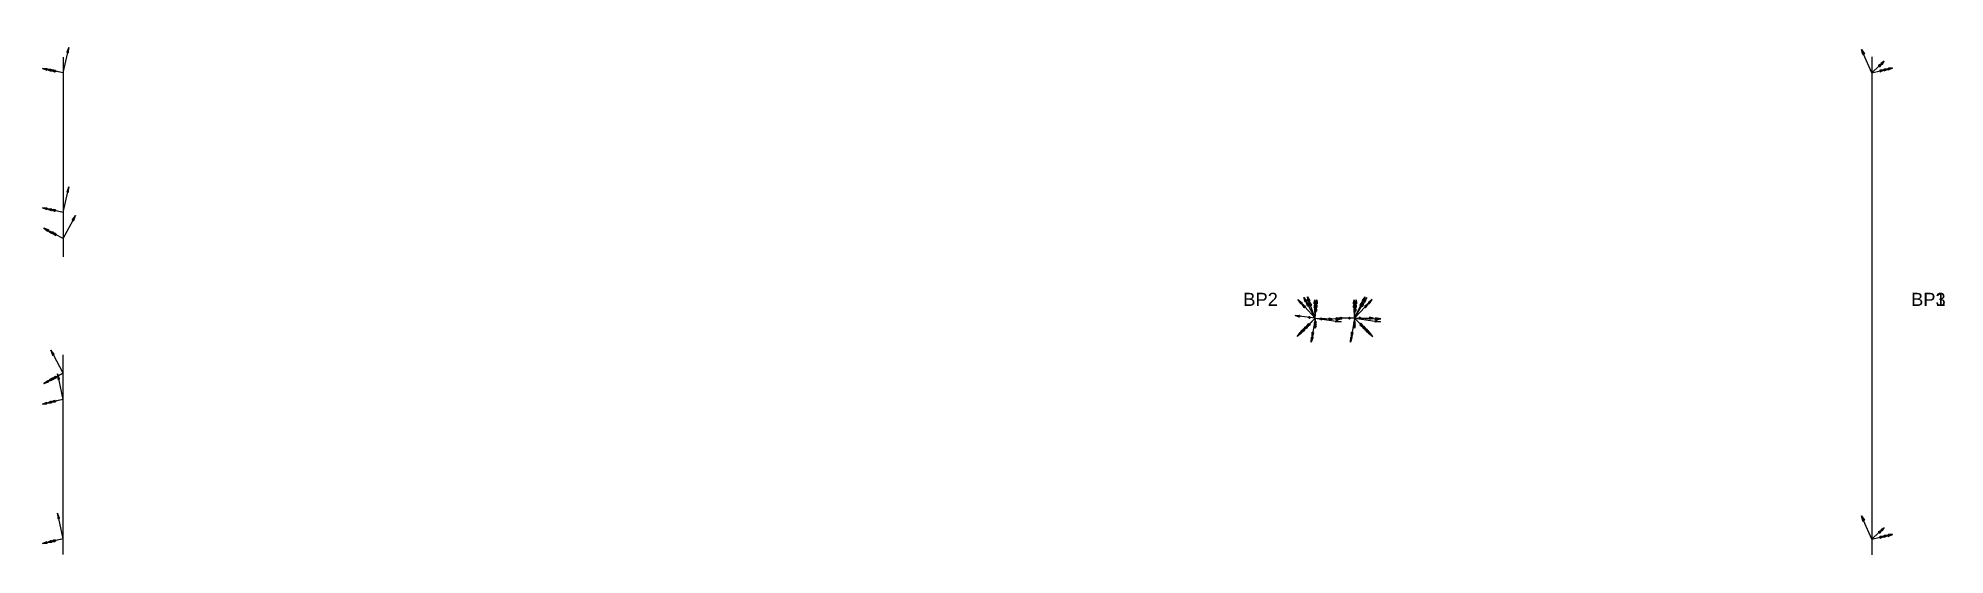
# Model space of a CAD drawing. Header units: millimetres. Extents: x -2952 to 13, y -99 to 102.
# Drawn here: x -715 to 13, y -95 to 102 of the extents above; entities that cross this region are included whole.
import ezdxf

# ---------------------------------------------------------------- set-up
doc = ezdxf.new("R2010")
doc.units = ezdxf.units.MM
for name, color, linetype in [('AutoDetect_3_5', 1, 'Continuous'), ('AutoDetect_4_6', 1, 'Continuous'), ('AutoDetect_85_0', 1, 'Continuous'), ('AutoDetect_85_3', 1, 'Continuous'), ('AutoDetect_86_1', 1, 'Continuous'), ('AutoDetect_86_2', 1, 'Continuous'), ('AutoDetect_89_4', 1, 'Continuous'), ('Rippe_ID_GUID_E7099C4D_CA38_4cfe_B2EE_ED72031950B8', 1, 'Continuous')]:
    doc.layers.add(name, color=color, linetype=linetype)
doc.styles.get("Standard").update_dxf_attribs({"font": 'arial.ttf'})

msp = doc.modelspace()

# ---------------------------------------------------------------- texts
at = {"layer": 'Rippe_ID_GUID_E7099C4D_CA38_4cfe_B2EE_ED72031950B8', "color": 5}
for s, p in [('BP2', (-255, 0)), ('BP3', (0, 0, -225)), ('BP1', (0, 0))]:
    msp.add_text(s, height=5, dxfattribs=at).set_placement(p)

# ---------------------------------------------------------------- blocks, each defined once
blk = doc.blocks.new('Kontrollpunkt')
at = {"color": 0}
for q in [(0, 6), (8, 0), (0, 0, 4)]:
    blk.add_line((0, 0), q, dxfattribs=at)
for points in [[(0.25, 8, -0.25), (-0.25, 8, -0.25), (-0.25, 8, 0.25), (0, 10, 0), (-0.25, 8, -0.25), (0.25, 8, 0.25), (0, 10, 0), (0.25, 8, -0.25), (0.25, 8, 0.25), (-0.25, 8, 0.25)], [(0.25, 6, -0.25), (-0.25, 6, -0.25), (-0.25, 6, 0.25), (0, 8, 0), (-0.25, 6, -0.25), (0.25, 6, 0.25), (0, 8, 0), (0.25, 6, -0.25), (0.25, 6, 0.25), (-0.25, 6, 0.25)], [(0.25, 0.25, 4), (-0.25, 0.25, 4), (-0.25, -0.25, 4), (0, 0, 6), (-0.25, 0.25, 4), (0.25, -0.25, 4), (0, 0, 6), (0.25, 0.25, 4), (0.25, -0.25, 4), (-0.25, -0.25, 4)], [(0.25, 0.25, 6), (-0.25, 0.25, 6), (-0.25, -0.25, 6), (0, 0, 8), (-0.25, 0.25, 6), (0.25, -0.25, 6), (0, 0, 8), (0.25, 0.25, 6), (0.25, -0.25, 6), (-0.25, -0.25, 6)], [(0.25, 0.25, 8), (-0.25, 0.25, 8), (-0.25, -0.25, 8), (0, 0, 10), (-0.25, 0.25, 8), (0.25, -0.25, 8), (0, 0, 10), (0.25, 0.25, 8), (0.25, -0.25, 8), (-0.25, -0.25, 8)], [(8, 0.25, -0.25), (8, 0.25, 0.25), (8, -0.25, 0.25), (10, 0, 0), (8, 0.25, 0.25), (8, -0.25, -0.25), (10, 0, 0), (8, 0.25, -0.25), (8, -0.25, -0.25), (8, -0.25, 0.25)]]:
    blk.add_polyline3d(points, dxfattribs=at)

# ---------------------------------------------------------------- linework, layer by layer
at = {"layer": 'AutoDetect_3_5', "color": 1}
msp.add_line((-705.61, -94.9, -435.4), (-705.61, -25.7, -435.4), dxfattribs=at)
at = {"layer": 'AutoDetect_3_5', "color": 1, "extrusion": (1, 0, 0)}
msp.add_arc((-25.7, -414.4, -705.61), 21, 270, 289.41802, dxfattribs=at)
at = {"layer": 'AutoDetect_4_6', "color": 1}
msp.add_line((-705.61, 94.9, -435.4), (-705.61, 25.7, -435.4), dxfattribs=at)
at = {"layer": 'AutoDetect_4_6', "color": 1, "extrusion": (-1, 0, 0)}
msp.add_arc((-25.7, -414.4, 705.61), 21, 270, 289.41802, dxfattribs=at)
at = {"layer": 'AutoDetect_85_0', "color": 1}
msp.add_line((-227.5, -4.7, -211.89), (-227.5, -4.7, -292.24), dxfattribs=at)
at = {"layer": 'AutoDetect_85_3', "color": 1}
msp.add_line((-227.5, -4.7, -408.4), (-227.5, -4.7, -313.08), dxfattribs=at)
at = {"layer": 'AutoDetect_86_1', "color": 1}
msp.add_line((-212.5, -4.7, -213.11), (-212.5, -4.7, -285.8), dxfattribs=at)
at = {"layer": 'AutoDetect_86_2', "color": 1}
msp.add_line((-212.5, -4.7, -408.4), (-212.5, -4.7, -306.63), dxfattribs=at)
at = {"layer": 'AutoDetect_89_4', "color": 1}
msp.add_line((-15, 95, -243), (-15, -95, -243), dxfattribs=at)

# ---------------------------------------------------------------- block references
at = {"layer": 'AutoDetect_3_5', "color": 1, "extrusion": (-0.736481, -0.390731, 0.5522), "rotation": 180}
msp.add_blockref('Kontrollpunkt', (-307.99, -713.85, 289.28), dxfattribs=at)
at = {"layer": 'AutoDetect_3_5', "color": 1, "extrusion": (-0.787929, -0.173648, 0.590774), "rotation": 180}
for p in [(-117, -762.92, 304.95), (-65.05, -769.69, 314.18)]:
    msp.add_blockref('Kontrollpunkt', p, dxfattribs=at)
at = {"layer": 'AutoDetect_4_6', "color": 1, "extrusion": (-0.787929, 0.173648, 0.590774), "rotation": 180}
for p in [(65.05, -769.69, 314.18), (117, -762.92, 304.95)]:
    msp.add_blockref('Kontrollpunkt', p, dxfattribs=at)
at = {"layer": 'AutoDetect_4_6', "color": 1, "extrusion": (-0.736481, 0.390731, 0.5522), "rotation": 180}
msp.add_blockref('Kontrollpunkt', (307.99, -713.85, 289.28), dxfattribs=at)
at = {"layer": 'AutoDetect_85_0', "color": 1, "extrusion": (-0.696364, -0.696364, 0.173648), "rotation": 77.24859307823723}
for p in [(-157.54, -243.09, 123.86), (-157.54, -286.77, 116.16)]:
    msp.add_blockref('Kontrollpunkt', p, dxfattribs=at)
at = {"layer": 'AutoDetect_85_0', "color": 1, "extrusion": (-0.608153, -0.608153, 0.510196), "rotation": 60.50431272975246}
msp.add_blockref('Kontrollpunkt', (-157.54, -335.11, -7.89), dxfattribs=at)
at = {"layer": 'AutoDetect_85_3', "color": 1, "extrusion": (-0.569657, -0.569657, -0.592438), "rotation": 127.6710134007028}
msp.add_blockref('Kontrollpunkt', (-157.54, -154.95, 317.75), dxfattribs=at)
at = {"layer": 'AutoDetect_85_3', "color": 1, "extrusion": (-0.696364, -0.696364, -0.173648), "rotation": 102.7514069217628}
for p in [(-157.54, -367.78, 231.57), (-157.54, -309.35, 221.27)]:
    msp.add_blockref('Kontrollpunkt', p, dxfattribs=at)
at = {"layer": 'AutoDetect_86_1', "color": 1, "extrusion": (0.569657, -0.569657, 0.592438), "rotation": 300.6441108446881}
msp.add_blockref('Kontrollpunkt', (-153.58, -143.19, -287.69), dxfattribs=at)
at = {"layer": 'AutoDetect_86_1', "color": 1, "extrusion": (0.696364, -0.696364, 0.173648), "rotation": 279.8510761165839}
for p in [(-153.58, -190.26, -182.75), (-153.58, -226.4, -189.12)]:
    msp.add_blockref('Kontrollpunkt', p, dxfattribs=at)
at = {"layer": 'AutoDetect_86_2', "color": 1, "extrusion": (0.608153, -0.608153, -0.510196), "rotation": 242.969523370398}
msp.add_blockref('Kontrollpunkt', (-153.58, -338.69, 30.07), dxfattribs=at)
at = {"layer": 'AutoDetect_86_2', "color": 1, "extrusion": (0.696364, -0.696364, -0.173648), "rotation": 260.1489238834161}
for p in [(-153.58, -421.8, -74.83), (-153.58, -357.03, -86.25)]:
    msp.add_blockref('Kontrollpunkt', p, dxfattribs=at)
at = {"layer": 'AutoDetect_89_4', "color": 1, "extrusion": (0.787929, 0.173648, -0.590774), "rotation": 341.2011366644633}
for p in [(90.14, -193.4, 147.19), (-83.69, -216.03, 116.28)]:
    msp.add_blockref('Kontrollpunkt', p, dxfattribs=at)
at = {"layer": 'Rippe_ID_GUID_E7099C4D_CA38_4cfe_B2EE_ED72031950B8', "color": 2, "extrusion": (0.057288, 0.707107, 0.704782), "rotation": 184.4686474365615}
for p in [(226.38, -134.07, -165.69), (211.43, -135.79, -165.69)]:
    msp.add_blockref('Kontrollpunkt', p, dxfattribs=at)
at = {"layer": 'Rippe_ID_GUID_E7099C4D_CA38_4cfe_B2EE_ED72031950B8', "color": 2, "extrusion": (0, -0.382683, -0.92388), "rotation": 8.881164229061541}
for p in [(-227.5, -151.95, 379.11), (-212.5, -151.95, 379.11)]:
    msp.add_blockref('Kontrollpunkt', p, dxfattribs=at)

msp.set_redraw_order([(e.dxf.handle, doc.entitydb.next_handle()) for e in msp.query("TEXT MTEXT ATTDEF DIMENSION ARC_DIMENSION")])  # texts and dimensions are drawn at this point

doc.saveas('drawing.dxf')
